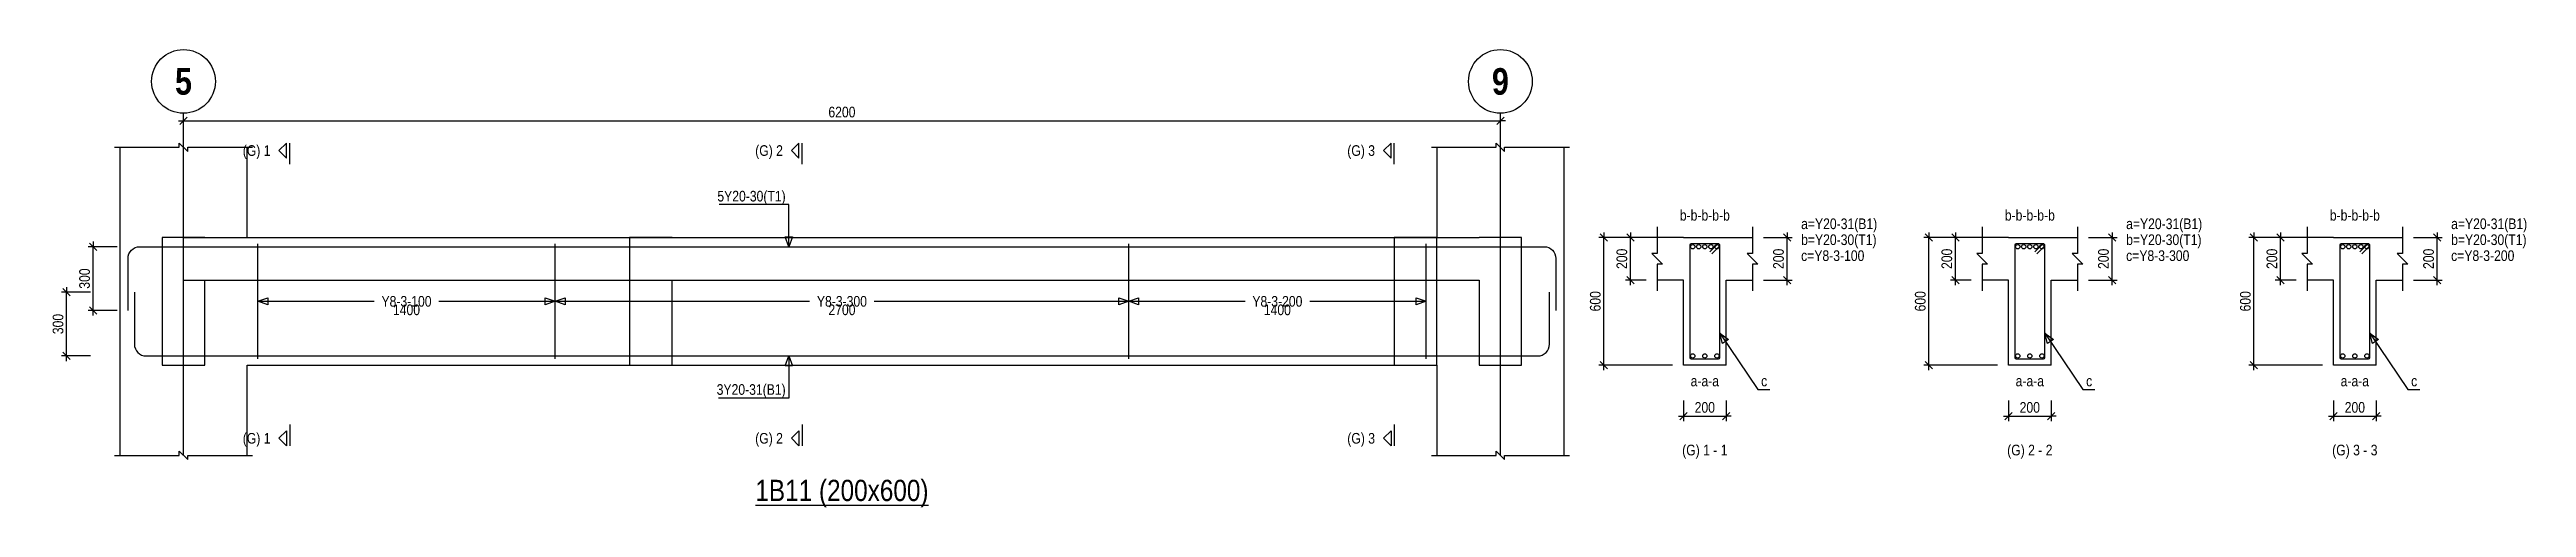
# Model space of a CAD drawing. Extents: x 0 to 206258, y -403073 to 0.
# Drawn here: x 12479 to 35802, y -241214 to -236904 of the extents above; entities that cross this region are included whole.
import ezdxf
from ezdxf.enums import TextEntityAlignment as Align
from ezdxf.lldxf.tags import DXFTag

# ---------------------------------------------------------------- set-up
doc = ezdxf.new("R2010")
doc.units = 0
doc.header["$LTSCALE"] = 1000
for name, color, linetype in [('Axis Circle(Dir 2)', 150, 'Continuous'), ('Axis Label(Dir 1)', 7, 'Continuous'), ('Axis Line(Dir 2)', 150, 'CENTER2'), ('Break Line', 5, 'Continuous'), ('Dimension Line', 5, 'Continuous'), ('Dimension Text', 5, 'Continuous'), ('Front Elevation Line', 40, 'Continuous'), ('Leader Line', 5, 'Continuous'), ('Link Line', 3, 'Continuous'), ('Rebar Label', 6, 'Continuous'), ('Rebar Line', 7, 'Continuous'), ('Section Label', 1, 'Continuous'), ('Section Line', 1, 'Continuous'), ('Top Rebar Label', 6, 'Continuous'), ('Top Rebar Line', 7, 'Continuous')]:
    doc.layers.add(name, color=color, linetype=linetype)
for name, color, linetype, true_color in [('Back Elevation Line', 191, 'HIDDEN2', 0xd4aaff), ('Beam Label(D)', 94, 'Continuous', 0x008100), ('Beam Line(D)', 112, 'Continuous', 0x00bd5e), ('Link Label', 94, 'Continuous', 0x008100)]:
    doc.layers.add(name, color=color, linetype=linetype, true_color=true_color)
doc.styles.add('Axis Label(Dir 1)', font='ARIALNB.TTF', dxfattribs={"height": 250})
doc.styles.add('Beam Label(D)', font='ARIALN.TTF', dxfattribs={"height": 200})
doc.styles.add('Dimension Text', font='ARIALN.TTF', dxfattribs={"height": 100})
doc.styles.add('Link Label', font='ARIALN.TTF', dxfattribs={"height": 100})
doc.styles.add('Rebar Label', font='ARIALN.TTF', dxfattribs={"height": 100})
doc.styles.add('Section Label', font='ARIALN.TTF', dxfattribs={"height": 100})
doc.styles.add('Top Rebar Label', font='ARIALN.TTF', dxfattribs={"height": 100})
tags = doc.linetypes.add('CENTER2', pattern=[1.125, 0.75, -0.125, 0.125, -0.125]).pattern_tags.tags
tags[10:11] = [DXFTag(74, 4), DXFTag(75, 0), DXFTag(340, '0'), DXFTag(46, 0.0), DXFTag(50, 0.0), DXFTag(44, 0.0), DXFTag(45, 0.0)]
tags[8:9] = [DXFTag(74, 4), DXFTag(75, 0), DXFTag(340, '0'), DXFTag(46, 0.0), DXFTag(50, 0.0), DXFTag(44, 0.0), DXFTag(45, 0.0)]
tags[6:7] = [DXFTag(74, 4), DXFTag(75, 0), DXFTag(340, '0'), DXFTag(46, 0.0), DXFTag(50, 0.0), DXFTag(44, 0.0), DXFTag(45, 0.0)]
tags[4:5] = [DXFTag(74, 4), DXFTag(75, 0), DXFTag(340, '0'), DXFTag(46, 0.0), DXFTag(50, 0.0), DXFTag(44, 0.0), DXFTag(45, 0.0)]
tags = doc.linetypes.add('HIDDEN2', pattern=[0.1875, 0.125, -0.0625]).pattern_tags.tags
tags[6:7] = [DXFTag(74, 4), DXFTag(75, 0), DXFTag(340, '0'), DXFTag(46, 0.0), DXFTag(50, 0.0), DXFTag(44, 0.0), DXFTag(45, 0.0)]
tags[4:5] = [DXFTag(74, 4), DXFTag(75, 0), DXFTag(340, '0'), DXFTag(46, 0.0), DXFTag(50, 0.0), DXFTag(44, 0.0), DXFTag(45, 0.0)]
doc.dimstyles.new('BEAM', dxfattribs={"dimtxt": 100, "dimasz": 30, "dimexe": 48.3, "dimexo": 103.5, "dimgap": 30, "dimtad": 1, "dimtoh": 1, "dimdec": 1, "dimlfac": 0.5, "dimdsep": 46, "dimtxsty": 'Dimension Text', "dimblk": 'PCDIM_TICK', "dimcen": 0.09, "dimclrd": 5, "dimclre": 5, "dimclrt": 5, "dimadec": 1, "dimazin": 0, "dimtp": 1, "dimtm": 1, "dimtfac": 1, "dimtdec": 4, "dimtofl": 0, "dimtmove": 0, "dimatfit": 3, "dimfxl": 1, "dimtolj": 1, "dimtzin": 0, "dimarcsym": 0})

msp = doc.modelspace()

# ---------------------------------------------------------------- texts
at = {"layer": 'Axis Label(Dir 1)', "transparency": 33554687, "style": 'Axis Label(Dir 1)'}
for s, p in [('5', (13740.146, -237204.284)), ('9', (26140.146, -237204.284))]:
    msp.add_text(s, height=250, dxfattribs=at).set_placement(p, align=Align.MIDDLE_CENTER)
at = {"layer": 'Beam Label(D)', "transparency": 33554687, "style": 'Beam Label(D)'}
msp.add_text('%%U1B11 (200x600)', height=200, dxfattribs=at).set_placement((19940.146, -240954.284), align=Align.TOP_CENTER)
at = {"layer": 'Dimension Text', "transparency": 33554687, "style": 'Dimension Text'}
for s, p in [('1400', (15840.146, -239304.284)), ('2700', (19940.146, -239304.284)), ('1400', (24040.146, -239304.284))]:
    msp.add_text(s, height=100, dxfattribs=at).set_placement(p, align=Align.TOP_CENTER)
at = {"layer": 'Link Label', "transparency": 33554687, "style": 'Link Label'}
for s, p in [(' c=Y8-3-100', (28940.146, -238894.284)), (' c=Y8-3-300', (32000.384, -238894.284)), (' c=Y8-3-200', (35060.623, -238894.284)), ('c', (28595.146, -240074.284)), ('c', (31655.384, -240074.284)), ('c', (34715.623, -240074.284))]:
    msp.add_text(s, height=100, dxfattribs=at).set_placement(p)
for s, p in [('Y8-3-100', (15840.146, -239274.284)), ('Y8-3-300', (19940.146, -239274.284)), ('Y8-3-200', (24040.146, -239274.284))]:
    msp.add_text(s, height=100, dxfattribs=at).set_placement(p, align=Align.MIDDLE_CENTER)
at = {"layer": 'Rebar Label', "transparency": 33554687, "style": 'Rebar Label'}
for s, p in [('b-b-b-b-b', (28065.146, -238544.284)), ('b-b-b-b-b', (31125.384, -238544.284)), ('b-b-b-b-b', (34185.623, -238544.284)), ('a-a-a', (28065.146, -240104.284)), ('a-a-a', (31125.384, -240104.284)), ('a-a-a', (34185.623, -240104.284))]:
    msp.add_text(s, height=100, dxfattribs=at).set_placement(p, align=Align.BOTTOM_CENTER)
for p in [(28940.146, -238594.284), (32000.384, -238594.284), (35060.623, -238594.284)]:
    msp.add_text(' a=Y20-31(B1)', height=100, dxfattribs=at).set_placement(p)
msp.add_text(' 3Y20-31(B1)', height=100, dxfattribs=at).set_placement((19410.146, -240154.284), align=Align.RIGHT)
at = {"layer": 'Section Label', "transparency": 33554687, "style": 'Section Label'}
for s, p in [('(G) 1', (14559.435, -237854.994)), ('(G) 2', (19384.435, -237854.994)), ('(G) 3', (24959.435, -237854.994)), ('(G) 1', (14559.435, -240563.573)), ('(G) 2', (19384.435, -240563.573)), ('(G) 3', (24959.435, -240563.573))]:
    msp.add_text(s, height=100, dxfattribs=at).set_placement(p, align=Align.MIDDLE_RIGHT)
for s, p in [('(G) 1 - 1', (28065.146, -240754.284)), ('(G) 2 - 2', (31125.384, -240754.284)), ('(G) 3 - 3', (34185.623, -240754.284))]:
    msp.add_text(s, height=100, dxfattribs=at).set_placement(p, align=Align.BOTTOM_CENTER)
at = {"layer": 'Top Rebar Label', "transparency": 33554687, "style": 'Top Rebar Label'}
msp.add_text(' 5Y20-30(T1)', height=100, dxfattribs=at).set_placement((19410.146, -238334.284), align=Align.RIGHT)
for p in [(28940.146, -238744.284), (32000.384, -238744.284), (35060.623, -238744.284)]:
    msp.add_text(' b=Y20-30(T1)', height=100, dxfattribs=at).set_placement(p)

# ---------------------------------------------------------------- blocks, each defined once
blk = doc.blocks.new('PCDIM_TICK')
at = {"layer": 'Dimension Line', "color": 0, "transparency": 33554687}
for p, q in [((1.15, 1.15), (-1.15, -1.15)), ((1.61, 0), (0, 0))]:
    blk.add_line(p, q, dxfattribs=at)
blk = doc.blocks.new('*U3112')
at = {"layer": 'Dimension Line', "color": 5, "true_color": 0x0000ff, "transparency": 16777216}
for p, q in [((13115, -238760), (12842, -238760)), ((12890, -239360), (12890, -238760)), ((13115, -239360), (12842, -239360))]:
    blk.add_line(p, q, dxfattribs=at)
at = {"layer": 'Dimension Line', "color": 5, "true_color": 0x0000ff, "transparency": 16777216, "xscale": 30, "yscale": 30}
for p, rotation in [((12890, -238760), 89.99999999999447), ((12890, -239360), 269.9999999999834)]:
    blk.add_blockref('PCDIM_TICK', p, dxfattribs=dict(at, rotation=rotation))
at = {"layer": 'Dimension Line', "color": 5, "true_color": 0x0000ff, "transparency": 16777216, "insert": (12860, -239060), "char_height": 100, "width": 181.5, "attachment_point": 8, "rotation": 90, "style": 'Dimension Text'}
blk.add_mtext('300', dxfattribs=at)
blk = doc.blocks.new('*U3113')
at = {"layer": 'Dimension Line', "color": 5, "true_color": 0x0000ff, "transparency": 16777216}
for p, q in [((12865, -239188), (12592, -239188)), ((12640, -239788), (12640, -239188)), ((12865, -239788), (12592, -239788))]:
    blk.add_line(p, q, dxfattribs=at)
at = {"layer": 'Dimension Line', "color": 5, "true_color": 0x0000ff, "transparency": 16777216, "xscale": 30, "yscale": 30}
for p, rotation in [((12640, -239188), 89.99999999999447), ((12640, -239788), 269.9999999999834)]:
    blk.add_blockref('PCDIM_TICK', p, dxfattribs=dict(at, rotation=rotation))
at = {"layer": 'Dimension Line', "color": 5, "true_color": 0x0000ff, "transparency": 16777216, "insert": (12610, -239488), "char_height": 100, "width": 181.5, "attachment_point": 8, "rotation": 90, "style": 'Dimension Text'}
blk.add_mtext('300', dxfattribs=at)
blk = doc.blocks.new('*U3114')
at = {"layer": 'Dimension Line', "color": 5, "true_color": 0x0000ff, "transparency": 16777216}
for p, q in [((13740, -237721), (13740, -237526)), ((13740, -237574), (26140, -237574)), ((26140, -237721), (26140, -237526))]:
    blk.add_line(p, q, dxfattribs=at)
at = {"layer": 'Dimension Line', "color": 5, "true_color": 0x0000ff, "transparency": 16777216, "xscale": 30, "yscale": 30, "rotation": 180.0000000000004}
blk.add_blockref('PCDIM_TICK', (13740, -237574), dxfattribs=at)
at = {"layer": 'Dimension Line', "color": 5, "true_color": 0x0000ff, "transparency": 16777216, "xscale": 30, "yscale": 30}
blk.add_blockref('PCDIM_TICK', (26140, -237574), dxfattribs=at)
at = {"layer": 'Dimension Line', "color": 5, "true_color": 0x0000ff, "transparency": 16777216, "insert": (19940, -237544), "char_height": 100, "width": 246.45, "attachment_point": 8, "style": 'Dimension Text'}
blk.add_mtext('6200', dxfattribs=at)
blk = doc.blocks.new('*U3115')
at = {"layer": 'Dimension Line', "color": 5, "true_color": 0x0000ff, "transparency": 16777216}
for p, q in [((28619, -238674), (28888, -238674)), ((28840, -239074), (28840, -238674)), ((28619, -239074), (28888, -239074))]:
    blk.add_line(p, q, dxfattribs=at)
at = {"layer": 'Dimension Line', "color": 5, "true_color": 0x0000ff, "transparency": 16777216, "xscale": 30, "yscale": 30}
for p, rotation in [((28840, -238674), 89.99999999999447), ((28840, -239074), 269.9999999999834)]:
    blk.add_blockref('PCDIM_TICK', p, dxfattribs=dict(at, rotation=rotation))
at = {"layer": 'Dimension Line', "color": 5, "true_color": 0x0000ff, "transparency": 16777216, "insert": (28810, -238874), "char_height": 100, "width": 182.77, "attachment_point": 8, "rotation": 90, "style": 'Dimension Text'}
blk.add_mtext('200', dxfattribs=at)
blk = doc.blocks.new('*U3116')
at = {"layer": 'Dimension Line', "color": 5, "true_color": 0x0000ff, "transparency": 16777216}
for p, q in [((27512, -238674), (27317, -238674)), ((27365, -239074), (27365, -238674)), ((27512, -239074), (27317, -239074))]:
    blk.add_line(p, q, dxfattribs=at)
at = {"layer": 'Dimension Line', "color": 5, "true_color": 0x0000ff, "transparency": 16777216, "xscale": 30, "yscale": 30}
for p, rotation in [((27365, -238674), 89.99999999999447), ((27365, -239074), 269.9999999999834)]:
    blk.add_blockref('PCDIM_TICK', p, dxfattribs=dict(at, rotation=rotation))
at = {"layer": 'Dimension Line', "color": 5, "true_color": 0x0000ff, "transparency": 16777216, "insert": (27335, -238874), "char_height": 100, "width": 182.77, "attachment_point": 8, "rotation": 90, "style": 'Dimension Text'}
blk.add_mtext('200', dxfattribs=at)
blk = doc.blocks.new('*U3117')
at = {"layer": 'Dimension Line', "color": 5, "true_color": 0x0000ff, "transparency": 16777216}
for p, q in [((27762, -238674), (27067, -238674)), ((27115, -239874), (27115, -238674)), ((27762, -239874), (27067, -239874))]:
    blk.add_line(p, q, dxfattribs=at)
at = {"layer": 'Dimension Line', "color": 5, "true_color": 0x0000ff, "transparency": 16777216, "xscale": 30, "yscale": 30}
for p, rotation in [((27115, -238674), 89.99999999999447), ((27115, -239874), 269.9999999999834)]:
    blk.add_blockref('PCDIM_TICK', p, dxfattribs=dict(at, rotation=rotation))
at = {"layer": 'Dimension Line', "color": 5, "true_color": 0x0000ff, "transparency": 16777216, "insert": (27085, -239274), "char_height": 100, "width": 181.97, "attachment_point": 8, "rotation": 90, "style": 'Dimension Text'}
blk.add_mtext('600', dxfattribs=at)
blk = doc.blocks.new('*U3118')
at = {"layer": 'Dimension Line', "color": 5, "true_color": 0x0000ff, "transparency": 16777216}
for p, q in [((27865, -240208), (27865, -240403)), ((28265, -240208), (28265, -240403)), ((27865, -240354), (28265, -240354))]:
    blk.add_line(p, q, dxfattribs=at)
at = {"layer": 'Dimension Line', "color": 5, "true_color": 0x0000ff, "transparency": 16777216, "xscale": 30, "yscale": 30, "rotation": 180.0000000000004}
blk.add_blockref('PCDIM_TICK', (27865, -240354), dxfattribs=at)
at = {"layer": 'Dimension Line', "color": 5, "true_color": 0x0000ff, "transparency": 16777216, "xscale": 30, "yscale": 30}
blk.add_blockref('PCDIM_TICK', (28265, -240354), dxfattribs=at)
at = {"layer": 'Dimension Line', "color": 5, "true_color": 0x0000ff, "transparency": 16777216, "insert": (28065, -240324), "char_height": 100, "width": 182.77, "attachment_point": 8, "style": 'Dimension Text'}
blk.add_mtext('200', dxfattribs=at)
blk = doc.blocks.new('*U3119')
at = {"layer": 'Dimension Line', "color": 5, "true_color": 0x0000ff, "transparency": 16777216}
for p, q in [((31679, -238674), (31949, -238674)), ((31900, -239074), (31900, -238674)), ((31679, -239074), (31949, -239074))]:
    blk.add_line(p, q, dxfattribs=at)
at = {"layer": 'Dimension Line', "color": 5, "true_color": 0x0000ff, "transparency": 16777216, "xscale": 30, "yscale": 30}
for p, rotation in [((31900, -238674), 89.99999999999447), ((31900, -239074), 269.9999999999834)]:
    blk.add_blockref('PCDIM_TICK', p, dxfattribs=dict(at, rotation=rotation))
at = {"layer": 'Dimension Line', "color": 5, "true_color": 0x0000ff, "transparency": 16777216, "insert": (31870, -238874), "char_height": 100, "width": 182.77, "attachment_point": 8, "rotation": 90, "style": 'Dimension Text'}
blk.add_mtext('200', dxfattribs=at)
blk = doc.blocks.new('*U3120')
at = {"layer": 'Dimension Line', "color": 5, "true_color": 0x0000ff, "transparency": 16777216}
for p, q in [((30572, -238674), (30377, -238674)), ((30425, -239074), (30425, -238674)), ((30572, -239074), (30377, -239074))]:
    blk.add_line(p, q, dxfattribs=at)
at = {"layer": 'Dimension Line', "color": 5, "true_color": 0x0000ff, "transparency": 16777216, "xscale": 30, "yscale": 30}
for p, rotation in [((30425, -238674), 89.99999999999447), ((30425, -239074), 269.9999999999834)]:
    blk.add_blockref('PCDIM_TICK', p, dxfattribs=dict(at, rotation=rotation))
at = {"layer": 'Dimension Line', "color": 5, "true_color": 0x0000ff, "transparency": 16777216, "insert": (30395, -238874), "char_height": 100, "width": 182.77, "attachment_point": 8, "rotation": 90, "style": 'Dimension Text'}
blk.add_mtext('200', dxfattribs=at)
blk = doc.blocks.new('*U3121')
at = {"layer": 'Dimension Line', "color": 5, "true_color": 0x0000ff, "transparency": 16777216}
for p, q in [((30822, -238674), (30127, -238674)), ((30175, -239874), (30175, -238674)), ((30822, -239874), (30127, -239874))]:
    blk.add_line(p, q, dxfattribs=at)
at = {"layer": 'Dimension Line', "color": 5, "true_color": 0x0000ff, "transparency": 16777216, "xscale": 30, "yscale": 30}
for p, rotation in [((30175, -238674), 89.99999999999447), ((30175, -239874), 269.9999999999834)]:
    blk.add_blockref('PCDIM_TICK', p, dxfattribs=dict(at, rotation=rotation))
at = {"layer": 'Dimension Line', "color": 5, "true_color": 0x0000ff, "transparency": 16777216, "insert": (30145, -239274), "char_height": 100, "width": 181.97, "attachment_point": 8, "rotation": 90, "style": 'Dimension Text'}
blk.add_mtext('600', dxfattribs=at)
blk = doc.blocks.new('*U3122')
at = {"layer": 'Dimension Line', "color": 5, "true_color": 0x0000ff, "transparency": 16777216}
for p, q in [((30925, -240208), (30925, -240403)), ((31325, -240208), (31325, -240403)), ((30925, -240354), (31325, -240354))]:
    blk.add_line(p, q, dxfattribs=at)
at = {"layer": 'Dimension Line', "color": 5, "true_color": 0x0000ff, "transparency": 16777216, "xscale": 30, "yscale": 30, "rotation": 180.0000000000004}
blk.add_blockref('PCDIM_TICK', (30925, -240354), dxfattribs=at)
at = {"layer": 'Dimension Line', "color": 5, "true_color": 0x0000ff, "transparency": 16777216, "xscale": 30, "yscale": 30}
blk.add_blockref('PCDIM_TICK', (31325, -240354), dxfattribs=at)
at = {"layer": 'Dimension Line', "color": 5, "true_color": 0x0000ff, "transparency": 16777216, "insert": (31125, -240324), "char_height": 100, "width": 182.77, "attachment_point": 8, "style": 'Dimension Text'}
blk.add_mtext('200', dxfattribs=at)
blk = doc.blocks.new('*U3123')
at = {"layer": 'Dimension Line', "color": 5, "true_color": 0x0000ff, "transparency": 16777216}
for p, q in [((34739, -238674), (35009, -238674)), ((34961, -239074), (34961, -238674)), ((34739, -239074), (35009, -239074))]:
    blk.add_line(p, q, dxfattribs=at)
at = {"layer": 'Dimension Line', "color": 5, "true_color": 0x0000ff, "transparency": 16777216, "xscale": 30, "yscale": 30}
for p, rotation in [((34961, -238674), 89.99999999999447), ((34961, -239074), 269.9999999999834)]:
    blk.add_blockref('PCDIM_TICK', p, dxfattribs=dict(at, rotation=rotation))
at = {"layer": 'Dimension Line', "color": 5, "true_color": 0x0000ff, "transparency": 16777216, "insert": (34931, -238874), "char_height": 100, "width": 182.77, "attachment_point": 8, "rotation": 90, "style": 'Dimension Text'}
blk.add_mtext('200', dxfattribs=at)
blk = doc.blocks.new('*U3124')
at = {"layer": 'Dimension Line', "color": 5, "true_color": 0x0000ff, "transparency": 16777216}
for p, q in [((33632, -238674), (33437, -238674)), ((33486, -239074), (33486, -238674)), ((33632, -239074), (33437, -239074))]:
    blk.add_line(p, q, dxfattribs=at)
at = {"layer": 'Dimension Line', "color": 5, "true_color": 0x0000ff, "transparency": 16777216, "xscale": 30, "yscale": 30}
for p, rotation in [((33486, -238674), 89.99999999999447), ((33486, -239074), 269.9999999999834)]:
    blk.add_blockref('PCDIM_TICK', p, dxfattribs=dict(at, rotation=rotation))
at = {"layer": 'Dimension Line', "color": 5, "true_color": 0x0000ff, "transparency": 16777216, "insert": (33456, -238874), "char_height": 100, "width": 182.77, "attachment_point": 8, "rotation": 90, "style": 'Dimension Text'}
blk.add_mtext('200', dxfattribs=at)
blk = doc.blocks.new('*U3125')
at = {"layer": 'Dimension Line', "color": 5, "true_color": 0x0000ff, "transparency": 16777216}
for p, q in [((33882, -238674), (33187, -238674)), ((33236, -239874), (33236, -238674)), ((33882, -239874), (33187, -239874))]:
    blk.add_line(p, q, dxfattribs=at)
at = {"layer": 'Dimension Line', "color": 5, "true_color": 0x0000ff, "transparency": 16777216, "xscale": 30, "yscale": 30}
for p, rotation in [((33236, -238674), 89.99999999999447), ((33236, -239874), 269.9999999999834)]:
    blk.add_blockref('PCDIM_TICK', p, dxfattribs=dict(at, rotation=rotation))
at = {"layer": 'Dimension Line', "color": 5, "true_color": 0x0000ff, "transparency": 16777216, "insert": (33206, -239274), "char_height": 100, "width": 181.97, "attachment_point": 8, "rotation": 90, "style": 'Dimension Text'}
blk.add_mtext('600', dxfattribs=at)
blk = doc.blocks.new('*U3126')
at = {"layer": 'Dimension Line', "color": 5, "true_color": 0x0000ff, "transparency": 16777216}
for p, q in [((33986, -240208), (33986, -240403)), ((34386, -240208), (34386, -240403)), ((33986, -240354), (34386, -240354))]:
    blk.add_line(p, q, dxfattribs=at)
at = {"layer": 'Dimension Line', "color": 5, "true_color": 0x0000ff, "transparency": 16777216, "xscale": 30, "yscale": 30, "rotation": 180.0000000000004}
blk.add_blockref('PCDIM_TICK', (33986, -240354), dxfattribs=at)
at = {"layer": 'Dimension Line', "color": 5, "true_color": 0x0000ff, "transparency": 16777216, "xscale": 30, "yscale": 30}
blk.add_blockref('PCDIM_TICK', (34386, -240354), dxfattribs=at)
at = {"layer": 'Dimension Line', "color": 5, "true_color": 0x0000ff, "transparency": 16777216, "insert": (34186, -240324), "char_height": 100, "width": 182.77, "attachment_point": 8, "style": 'Dimension Text'}
blk.add_mtext('200', dxfattribs=at)

# ---------------------------------------------------------------- dimensions: what is measured, and where the dimension line sits
at = {"layer": 'Dimension Line', "transparency": 33554687}
for base, p1, p2, text, picture, middle in [((19940.146, -237574.284), (13740.146, -237824.284), (26140.146, -237824.284), '6200', '*U3114', (19940.146, -237574.284)), ((28065.146, -240354.284), (27865.146, -240104.284), (28265.146, -240104.284), '200', '*U3118', (28065.146, -240354.284)), ((31125.384, -240354.284), (30925.384, -240104.284), (31325.384, -240104.284), '200', '*U3122', (31125.384, -240354.284)), ((34185.623, -240354.284), (33985.623, -240104.284), (34385.623, -240104.284), '200', '*U3126', (34185.623, -240354.284))]:
    dim = msp.add_linear_dim(base=base, p1=p1, p2=p2, text=text, dimstyle='BEAM', override={"dimscale": 1, "dimtxt": 100, "dimasz": 30, "dimexe": 48.3, "dimexo": 103.5, "dimgap": 30, "dimtad": 1, "dimtih": 0, "dimdec": 1, "dimlfac": 0.5, "dimzin": 8, "dimlunit": 2, "dimpost": '', "dimtxsty": 'Dimension Text', "dimblk": 'PCDIM_TICK', "dimse1": 0, "dimse2": 0, "dimsd2": 0, "dimclrd": 5, "dimclre": 5, "dimclrt": 5, "dimaunit": 0, "dimadec": 1, "dimazin": 0, "dimtol": 0, "dimtp": 1, "dimtm": 1, "dimtmove": 0}, dxfattribs=at)
    dim.commit()
    dim.dimension.update_dxf_attribs({"geometry": picture, "text_midpoint": middle})
for base, p1, p2, text, picture, middle in [((12890.146, -239060.284), (13218.146, -239360.284), (13218.146, -238760.284), '300', '*U3112', (12890.146, -239060.284)), ((27115.146, -239274.284), (27865.146, -239874.284), (27865.146, -238674.284), '600', '*U3117', (27115.146, -239274.284)), ((27365.146, -238874.284), (27615.146, -239074.284), (27615.146, -238674.284), '200', '*U3116', (27365.146, -238874.284)), ((28840.146, -238874.284), (28515.146, -239074.284), (28515.146, -238674.284), '200', '*U3115', (28840.146, -238874.284)), ((30175.384, -239274.284), (30925.384, -239874.284), (30925.384, -238674.284), '600', '*U3121', (30175.384, -239274.284)), ((30425.384, -238874.284), (30675.384, -239074.284), (30675.384, -238674.284), '200', '*U3120', (30425.384, -238874.284)), ((31900.384, -238874.284), (31575.384, -239074.284), (31575.384, -238674.284), '200', '*U3119', (31900.384, -238874.284)), ((33235.623, -239274.284), (33985.623, -239874.284), (33985.623, -238674.284), '600', '*U3125', (33235.623, -239274.284)), ((33485.623, -238874.284), (33735.623, -239074.284), (33735.623, -238674.284), '200', '*U3124', (33485.623, -238874.284)), ((34960.623, -238874.284), (34635.623, -239074.284), (34635.623, -238674.284), '200', '*U3123', (34960.623, -238874.284)), ((12640.146, -239488.284), (12968.146, -239788.284), (12968.146, -239188.284), '300', '*U3113', (12640.146, -239488.284))]:
    dim = msp.add_linear_dim(base=base, p1=p1, p2=p2, angle=90, text=text, dimstyle='BEAM', override={"dimscale": 1, "dimtxt": 100, "dimasz": 30, "dimexe": 48.3, "dimexo": 103.5, "dimgap": 30, "dimtad": 1, "dimtih": 0, "dimdec": 1, "dimlfac": 0.5, "dimzin": 8, "dimlunit": 2, "dimpost": '', "dimtxsty": 'Dimension Text', "dimblk": 'PCDIM_TICK', "dimse1": 0, "dimse2": 0, "dimsd2": 0, "dimclrd": 5, "dimclre": 5, "dimclrt": 5, "dimaunit": 0, "dimadec": 1, "dimazin": 0, "dimtol": 0, "dimtp": 1, "dimtm": 1, "dimtmove": 0}, dxfattribs=at)
    dim.commit()
    dim.dimension.update_dxf_attribs({"geometry": picture, "text_midpoint": middle})

# ---------------------------------------------------------------- linework, layer by layer
at = {"layer": 'Axis Circle(Dir 2)', "transparency": 33554687}
for centre in [(13740.146, -237204.284), (26140.146, -237204.284)]:
    msp.add_circle(centre, 300, dxfattribs=at)
at = {"layer": 'Axis Line(Dir 2)', "transparency": 33554687}
for points in [[(13740.146, -240724.284), (13740.146, -237504.284)], [(26140.146, -240724.284), (26140.146, -237504.284)]]:
    msp.add_lwpolyline(points, dxfattribs=at)
at = {"layer": 'Back Elevation Line', "transparency": 33554687}
for points in [[(13940.146, -238674.284), (13540.146, -238674.284)], [(13540.146, -238674.284), (13540.146, -239874.284)], [(13940.146, -238674.284), (17940.146, -238674.284)], [(18340.146, -238674.284), (17940.146, -238674.284)], [(17940.146, -238674.284), (17940.146, -239874.284)], [(18340.146, -238674.284), (25940.146, -238674.284)], [(18340.146, -238674.284), (25140.146, -238674.284), (25140.146, -239074.284)], [(26340.146, -238674.284), (25940.146, -238674.284)], [(26340.146, -239874.284), (26340.146, -238674.284)], [(13940.146, -239874.284), (13940.146, -239074.284)], [(13940.146, -239074.284), (17940.146, -239074.284)], [(18340.146, -239874.284), (18340.146, -239074.284)], [(18340.146, -239074.284), (25940.146, -239074.284)], [(18340.146, -239074.284), (25140.146, -239074.284)], [(25940.146, -239074.284), (25940.146, -239874.284)], [(13540.146, -239874.284), (13940.146, -239874.284)], [(17940.146, -239874.284), (18340.146, -239874.284)], [(25940.146, -239874.284), (26340.146, -239874.284)]]:
    msp.add_lwpolyline(points, dxfattribs=at)
at = {"layer": 'Beam Line(D)', "transparency": 33554687}
for points in [[(13140.146, -237824.284), (13140.146, -238674.284)], [(14340.146, -238674.284), (14340.146, -237824.284)], [(25540.146, -237824.284), (25540.146, -238674.284)], [(26740.146, -238674.284), (26740.146, -237824.284)], [(13140.146, -238674.284), (13140.146, -240724.284)], [(14340.146, -238674.284), (25540.146, -238674.284)], [(26740.146, -240724.284), (26740.146, -238674.284)], [(27865.146, -238674.284), (27615.146, -238674.284)], [(27865.146, -238674.284), (28265.146, -238674.284)], [(27865.146, -238674.284), (27865.146, -238674.284)], [(28265.146, -238674.284), (28265.146, -238674.284)], [(28265.146, -238674.284), (28515.146, -238674.284)], [(30925.384, -238674.284), (30675.384, -238674.284)], [(30925.384, -238674.284), (31325.384, -238674.284)], [(30925.384, -238674.284), (30925.384, -238674.284)], [(31325.384, -238674.284), (31325.384, -238674.284)], [(31325.384, -238674.284), (31575.384, -238674.284)], [(33985.623, -238674.284), (33735.623, -238674.284)], [(33985.623, -238674.284), (34385.623, -238674.284)], [(33985.623, -238674.284), (33985.623, -238674.284)], [(34385.623, -238674.284), (34385.623, -238674.284)], [(34385.623, -238674.284), (34635.623, -238674.284)], [(28265.146, -239874.284), (27865.146, -239874.284), (27865.146, -239074.284), (27615.146, -239074.284)], [(28265.146, -239874.284), (28265.146, -239074.284), (28515.146, -239074.284)], [(31325.384, -239874.284), (30925.384, -239874.284), (30925.384, -239074.284), (30675.384, -239074.284)], [(31325.384, -239874.284), (31325.384, -239074.284), (31575.384, -239074.284)], [(34385.623, -239874.284), (33985.623, -239874.284), (33985.623, -239074.284), (33735.623, -239074.284)], [(34385.623, -239874.284), (34385.623, -239074.284), (34635.623, -239074.284)], [(14340.146, -240724.284), (14340.146, -239874.284)], [(14340.146, -239874.284), (25540.146, -239874.284)], [(25540.146, -239874.284), (25540.146, -240724.284)]]:
    msp.add_lwpolyline(points, dxfattribs=at)
at = {"layer": 'Break Line', "transparency": 33554687}
for points in [[(13090.146, -237824.284), (13700.146, -237824.284), (13700.146, -237784.284), (13780.146, -237864.284), (13780.146, -237824.284), (14390.146, -237824.284)], [(25490.146, -237824.284), (26100.146, -237824.284), (26100.146, -237784.284), (26180.146, -237864.284), (26180.146, -237824.284), (26790.146, -237824.284)], [(27615.146, -238574.284), (27615.146, -238824.284), (27565.146, -238824.284), (27665.146, -238924.284), (27615.146, -238924.284), (27615.146, -239174.284)], [(28515.146, -238574.284), (28515.146, -238824.284), (28465.146, -238824.284), (28565.146, -238924.284), (28515.146, -238924.284), (28515.146, -239174.284)], [(30675.384, -238574.284), (30675.384, -238824.284), (30625.384, -238824.284), (30725.384, -238924.284), (30675.384, -238924.284), (30675.384, -239174.284)], [(31575.384, -238574.284), (31575.384, -238824.284), (31525.384, -238824.284), (31625.384, -238924.284), (31575.384, -238924.284), (31575.384, -239174.284)], [(33735.623, -238574.284), (33735.623, -238824.284), (33685.623, -238824.284), (33785.623, -238924.284), (33735.623, -238924.284), (33735.623, -239174.284)], [(34635.623, -238574.284), (34635.623, -238824.284), (34585.623, -238824.284), (34685.623, -238924.284), (34635.623, -238924.284), (34635.623, -239174.284)], [(13090.146, -240724.284), (13700.146, -240724.284), (13700.146, -240684.284), (13780.146, -240764.284), (13780.146, -240724.284), (14390.146, -240724.284)], [(25490.146, -240724.284), (26100.146, -240724.284), (26100.146, -240684.284), (26180.146, -240764.284), (26180.146, -240724.284), (26790.146, -240724.284)]]:
    msp.add_lwpolyline(points, dxfattribs=at)
at = {"layer": 'Front Elevation Line', "transparency": 33554687}
for points in [[(13740.146, -239074.284), (13740.146, -238674.284), (25140.146, -238674.284)], [(25540.146, -238674.284), (25140.146, -238674.284)], [(25540.146, -239874.284), (25540.146, -238674.284)], [(13740.146, -239074.284), (25140.146, -239074.284)], [(25140.145, -239074.284), (25140.146, -239874.284)], [(25140.146, -239874.284), (25540.146, -239874.284)]]:
    msp.add_lwpolyline(points, dxfattribs=at)
at = {"layer": 'Leader Line', "transparency": 33554687}
for points in [[(19440.145, -238760.284), (19440.146, -238364.284), (18785.154, -238364.284)], [(19405.943, -238666.314), (19474.347, -238666.314), (19440.145, -238760.284), (19405.943, -238666.314)], [(14440.146, -239274.284), (14534.115, -239240.082), (14534.115, -239308.486), (14440.146, -239274.284), (15535.502, -239274.284)], [(16144.79, -239274.284), (17240.146, -239274.284), (17146.177, -239308.486), (17146.177, -239240.082), (17240.146, -239274.284)], [(17240.146, -239274.284), (17334.115, -239240.082), (17334.115, -239308.486), (17240.146, -239274.284), (19635.502, -239274.284)], [(20244.79, -239274.284), (22640.146, -239274.284), (22546.177, -239308.486), (22546.177, -239240.082), (22640.146, -239274.284)], [(22640.146, -239274.284), (22734.116, -239240.082), (22734.116, -239308.486), (22640.146, -239274.284), (23735.502, -239274.284)], [(24344.79, -239274.284), (25440.146, -239274.284), (25346.176, -239308.486), (25346.176, -239240.082), (25440.146, -239274.284)], [(28288.086, -239633.009), (28231.402, -239671.297), (28207.146, -239574.284), (28288.086, -239633.009)], [(28207.146, -239574.284), (28565.146, -240104.284), (28678.275, -240104.284)], [(31348.325, -239633.008), (31291.641, -239671.297), (31267.384, -239574.283), (31348.325, -239633.008)], [(31267.384, -239574.283), (31625.384, -240104.284), (31738.514, -240104.284)], [(34408.563, -239633.008), (34351.879, -239671.296), (34327.622, -239574.283), (34408.563, -239633.008)], [(34327.622, -239574.283), (34685.623, -240104.284), (34798.752, -240104.284)], [(19440.145, -239788.284), (19440.146, -240184.284), (18777.472, -240184.284)], [(19474.347, -239882.253), (19405.943, -239882.253), (19440.145, -239788.284), (19474.347, -239882.253)]]:
    msp.add_lwpolyline(points, dxfattribs=at)
at = {"layer": 'Link Line', "transparency": 33554687}
for p, q in [((14440.146, -239816.284), (14440.146, -238732.284)), ((17240.146, -239816.284), (17240.146, -238732.284)), ((22640.146, -239816.284), (22640.146, -238732.284)), ((25440.146, -239816.284), (25440.146, -238732.284))]:
    msp.add_line(p, q, dxfattribs=at)
for points in [[(28132.335, -238826.894), (28203.045, -238756.183, 0.668178638), (28193.146, -238732.284), (27937.146, -238732.284, 0.414213562), (27923.146, -238746.284), (27923.146, -239802.284, 0.414213562), (27937.146, -239816.284), (28193.146, -239816.284, 0.414213562), (28207.146, -239802.284), (28207.146, -238746.284, 0.668178638), (28183.246, -238736.384), (28112.536, -238807.095)], [(31192.573, -238826.894), (31263.284, -238756.183, 0.668178638), (31253.384, -238732.284), (30997.384, -238732.284, 0.414213562), (30983.384, -238746.284), (30983.384, -239802.284, 0.414213562), (30997.384, -239816.284), (31253.384, -239816.284, 0.414213562), (31267.384, -239802.284), (31267.384, -238746.284, 0.668178638), (31243.485, -238736.384), (31172.774, -238807.095)], [(34252.812, -238826.894), (34323.523, -238756.183, 0.668178638), (34313.623, -238732.284), (34057.623, -238732.284, 0.414213562), (34043.623, -238746.284), (34043.623, -239802.284, 0.414213562), (34057.623, -239816.284), (34313.623, -239816.284, 0.414213562), (34327.623, -239802.284), (34327.623, -238746.284, 0.668178638), (34303.724, -238736.384), (34233.013, -238807.095)]]:
    msp.add_lwpolyline(points, format="xyb", dxfattribs=at)
at = {"layer": 'Rebar Line', "transparency": 33554687}
msp.add_lwpolyline([(13278.146, -239188.284), (13278.146, -239678.328, 0.414213562), (13388.102, -239788.284), (26492.19, -239788.284, 0.414213562), (26602.146, -239678.328), (26602.146, -239188.284)], format="xyb", dxfattribs=at)
for centre in [(27951.146, -238760.284), (28008.146, -238760.284), (28065.146, -238760.284), (28122.146, -238760.284), (28179.146, -238760.284), (31011.384, -238760.284), (31068.384, -238760.284), (31125.384, -238760.284), (31182.384, -238760.284), (31239.384, -238760.284), (34071.623, -238760.284), (34128.623, -238760.284), (34185.623, -238760.284), (34242.623, -238760.284), (34299.623, -238760.284), (27951.146, -239788.284), (28065.146, -239788.284), (28179.146, -239788.284), (31011.384, -239788.284), (31125.384, -239788.284), (31239.384, -239788.284), (34071.623, -239788.284), (34185.623, -239788.284), (34299.623, -239788.284)]:
    msp.add_circle(centre, 20, dxfattribs=at)
at = {"layer": 'Section Line', "transparency": 33554687}
for points in [[(14710.146, -237784.284), (14639.435, -237854.994), (14710.146, -237925.705), (14710.146, -237784.284)], [(14740.146, -237984.284), (14740.146, -237784.284)], [(19535.146, -237784.284), (19464.435, -237854.994), (19535.146, -237925.705), (19535.146, -237784.284)], [(19565.146, -237984.284), (19565.146, -237784.284)], [(25110.145, -237784.284), (25039.435, -237854.994), (25110.145, -237925.705), (25110.145, -237784.284)], [(25140.145, -237984.284), (25140.145, -237784.284)], [(14740.146, -240434.284), (14740.146, -240634.284)], [(19565.146, -240434.284), (19565.146, -240634.284)], [(25140.145, -240434.284), (25140.145, -240634.284)], [(14710.146, -240634.284), (14710.146, -240634.284), (14639.435, -240563.573), (14710.146, -240492.862), (14710.146, -240634.284)], [(19535.146, -240634.284), (19535.146, -240634.284), (19464.435, -240563.573), (19535.146, -240492.862), (19535.146, -240634.284)], [(25110.145, -240634.284), (25110.145, -240634.284), (25039.435, -240563.573), (25110.145, -240492.862), (25110.145, -240634.284)]]:
    msp.add_lwpolyline(points, dxfattribs=at)
at = {"layer": 'Top Rebar Line', "transparency": 33554687}
msp.add_lwpolyline([(13218.146, -239360.284), (13218.146, -238870.239, -0.414213562), (13328.102, -238760.284), (26552.19, -238760.284, -0.414213562), (26662.146, -238870.239), (26662.146, -239360.284)], format="xyb", dxfattribs=at)

msp.set_redraw_order([(e.dxf.handle, doc.entitydb.next_handle()) for e in msp.query("TEXT MTEXT ATTDEF DIMENSION ARC_DIMENSION")])  # texts and dimensions are drawn at this point

doc.saveas('drawing.dxf')
